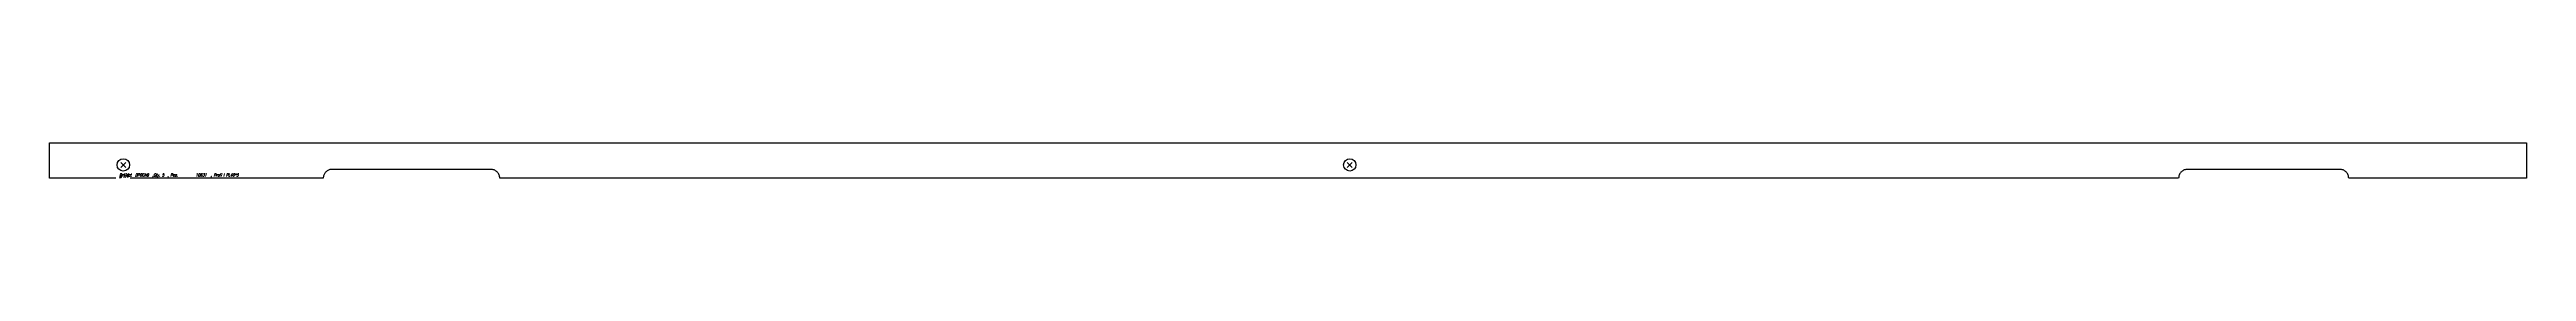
# Model space of a CAD drawing. Extents: x 0 to 2787, y -20 to 20.
import ezdxf

# ---------------------------------------------------------------- set-up
doc = ezdxf.new("R2010")
doc.units = 0
doc.header["$LTSCALE"] = 10
for name, color, linetype in [('BEZ_SCHRAUBEN', 7, 'CONTINUOUS'), ('SCHRAUBEN', 7, 'CONTINUOUS'), ('TEILE', 7, 'CONTINUOUS'), ('UNTERSCHRIFT', 7, 'CONTINUOUS')]:
    doc.layers.add(name, color=color, linetype=linetype)
doc.styles.get("Standard").update_dxf_attribs({"font": 'ROMANS'})

msp = doc.modelspace()

# ---------------------------------------------------------------- linework, layer by layer
at = {"layer": 'SCHRAUBEN', "color": 6}
for p, q in [((85.799683, -2.200097), (80.199692, -7.800097)), ((80.199692, -2.200097), (85.799683, -7.800097)), ((1465.799683, -2.200095), (1460.199707, -7.800095)), ((1460.199707, -2.200095), (1465.799683, -7.800095))]:
    msp.add_line(p, q, dxfattribs=at)
at = {"layer": 'SCHRAUBEN', "color": 2}
for centre in [(82.999687, -5.000096), (1462.999756, -5.000094)]:
    msp.add_circle(centre, 7, dxfattribs=at)
at = {"layer": 'TEILE', "color": 2}
for p, q in [((0.000091, -19.999998), (0.000091, 19.999996)), ((0.000091, 19.999996), (2786.999023, 19.999996)), ((2786.999023, 19.999996), (2786.999023, -19.999998)), ((74.585243, -19.999998), (0.000091, -19.999998)), ((307.982727, -19.999998), (90.853806, -19.999998)), ((308.020752, -19.128441), (307.982727, -19.999998)), ((307.982727, -19.999998), (307.982727, -19.999998)), ((308.134644, -18.263517), (308.020752, -19.128441)), ((308.323425, -17.411808), (308.134644, -18.263517)), ((308.585785, -16.579798), (308.323425, -17.411808)), ((308.919617, -15.773819), (308.585785, -16.579798)), ((309.322449, -15.000002), (308.919617, -15.773819)), ((309.791199, -14.264239), (309.322449, -15.000002)), ((310.322266, -13.572129), (309.791199, -14.264239)), ((310.911621, -12.928938), (310.322266, -13.572129)), ((311.55484, -12.339563), (310.911621, -12.928938)), ((312.246948, -11.80849), (311.55484, -12.339563)), ((312.982727, -11.339758), (312.246948, -11.80849)), ((313.756531, -10.936935), (312.982727, -11.339758)), ((314.5625, -10.603089), (313.756531, -10.936935)), ((315.394531, -10.340759), (314.5625, -10.603089)), ((316.246216, -10.151944), (315.394531, -10.340759)), ((317.111145, -10.038078), (316.246216, -10.151944)), ((317.982727, -10.000023), (317.111145, -10.038078)), ((496.603027, -10.000023), (317.982727, -10.000023)), ((496.603027, -10.000033), (496.603027, -10.000023)), ((497.525696, -10.042691), (496.603027, -10.000033)), ((498.440521, -10.170301), (497.525696, -10.042691)), ((499.33963, -10.381775), (498.440521, -10.170301)), ((500.215424, -10.675307), (499.33963, -10.381775)), ((501.060364, -11.048395), (500.215424, -10.675307)), ((501.86734, -11.497854), (501.060364, -11.048395)), ((502.629364, -12.019852), (501.86734, -11.497854)), ((503.339966, -12.609932), (502.629364, -12.019852)), ((503.993103, -13.263062), (503.339966, -12.609932)), ((504.58316, -13.97367), (503.993103, -13.263062)), ((505.105164, -14.735691), (504.58316, -13.97367)), ((505.554657, -15.542626), (505.105164, -14.735691)), ((505.927734, -16.387592), (505.554657, -15.542626)), ((506.221283, -17.263376), (505.927734, -16.387592)), ((506.43277, -18.162508), (506.221283, -17.263376)), ((506.560364, -19.077316), (506.43277, -18.162508)), ((506.603027, -19.999998), (506.560364, -19.077316)), ((2395.649902, -19.999998), (506.603027, -19.999998)), ((2395.692627, -19.077339), (2395.649902, -20.000008)), ((2395.649902, -20.000008), (2395.649902, -19.999998)), ((2395.820068, -18.162542), (2395.692627, -19.077339)), ((2396.031738, -17.263424), (2395.820068, -18.162542)), ((2396.325195, -16.387651), (2396.031738, -17.263424)), ((2396.698242, -15.5427), (2396.325195, -16.387651)), ((2397.147705, -14.735776), (2396.698242, -15.5427)), ((2397.669678, -13.973764), (2397.147705, -14.735776)), ((2398.259766, -13.263167), (2397.669678, -13.973764)), ((2398.912842, -12.610046), (2398.259766, -13.263167)), ((2399.623535, -12.019974), (2398.912842, -12.610046)), ((2400.385498, -11.497985), (2399.623535, -12.019974)), ((2401.192383, -11.048532), (2400.385498, -11.497985)), ((2402.037354, -10.675449), (2401.192383, -11.048532)), ((2402.913086, -10.38192), (2402.037354, -10.675449)), ((2403.812256, -10.17045), (2402.913086, -10.38192)), ((2404.727051, -10.042841), (2403.812256, -10.17045)), ((2405.649658, -10.000023), (2404.727051, -10.042841)), ((2576.969971, -10.000023), (2405.649658, -10.000023)), ((2576.969971, -10.00021), (2576.969971, -10.000023)), ((2577.892578, -10.042892), (2576.969971, -10.00021)), ((2578.807373, -10.170521), (2577.892578, -10.042892)), ((2579.706543, -10.382006), (2578.807373, -10.170521)), ((2580.582275, -10.675545), (2579.706543, -10.382006)), ((2581.427246, -11.048632), (2580.582275, -10.675545)), ((2582.234131, -11.498085), (2581.427246, -11.048632)), ((2582.996094, -12.020071), (2582.234131, -11.498085)), ((2583.706543, -12.610135), (2582.996094, -12.020071)), ((2584.360107, -13.263245), (2583.706543, -12.610135)), ((2584.949951, -13.973828), (2584.360107, -13.263245)), ((2585.472168, -14.735826), (2584.949951, -13.973828)), ((2585.921631, -15.542735), (2585.472168, -14.735826)), ((2586.294434, -16.387672), (2585.921631, -15.542735)), ((2586.588135, -17.263432), (2586.294434, -16.387672)), ((2586.799561, -18.16254), (2586.588135, -17.263432)), ((2586.92749, -19.077332), (2586.799561, -18.16254)), ((2586.969971, -19.999998), (2586.92749, -19.077332)), ((2786.999023, -19.999998), (2586.969971, -19.999998))]:
    msp.add_line(p, q, dxfattribs=at)

# ---------------------------------------------------------------- texts
at = {"layer": 'BEZ_SCHRAUBEN', "color": 2, "oblique": 15, "width": 0.8}
msp.add_text(' ø14', height=5, dxfattribs=at).set_placement((74.999687, -19.500095))
at = {"layer": 'UNTERSCHRIFT', "color": 2, "oblique": 15, "width": 0.8}
for s, p in [('Project  DP0GN9  ,Qty. 5  , Pos. ', (78.591408, -17.999998)), ('10631', (164.391388, -17.999998)), ('  , Profi l PL40*5', (177.391373, -17.999998))]:
    msp.add_text(s, height=3.25, dxfattribs=at).set_placement(p)

doc.saveas('drawing.dxf')
